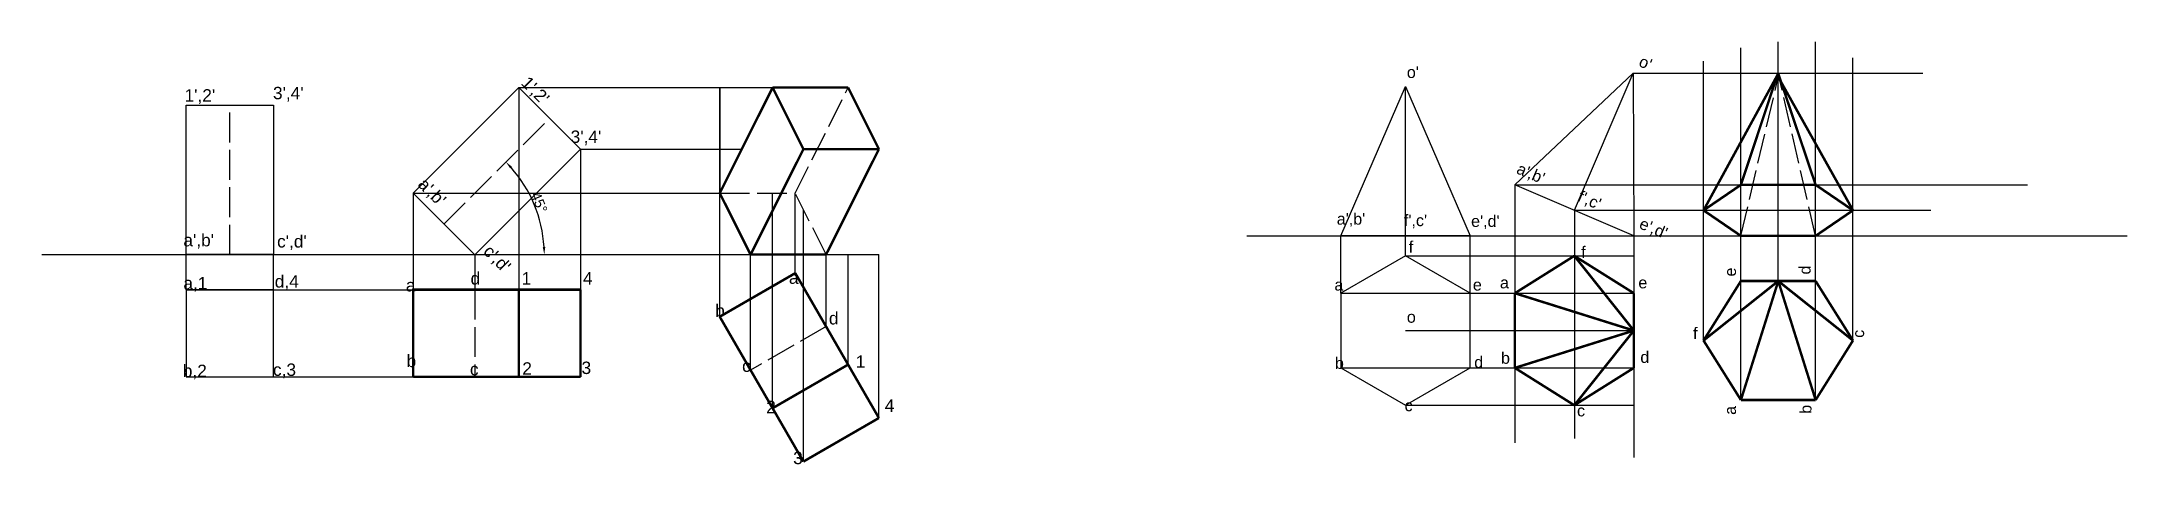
# Model space of a CAD drawing. Header units: millimetres. Extents: x 105 to 9929, y -38 to 412.
# Drawn here: x 4201 to 5038, y 126 to 296 of the extents above; entities that cross this region are included whole.
import ezdxf

# ---------------------------------------------------------------- set-up
doc = ezdxf.new("R2010")
doc.units = ezdxf.units.MM
doc.header["$MEASUREMENT"] = 0
doc.header["$PDMODE"] = 35
doc.linetypes.add('ACAD_ISO02W100', pattern=[15, 12, -3])
doc.styles.get("Standard").update_dxf_attribs({"font": 'arial.ttf'})
doc.dimstyles.get("Standard").update_dxf_attribs({"dimtxt": 4, "dimasz": 3, "dimexe": 0.18, "dimexo": 0.0625, "dimgap": 0.09, "dimtad": 1, "dimdec": 0, "dimzin": 0, "dimdsep": 46, "dimtxsty": 'Standard', "dimcen": 0.09, "dimclrd": 6, "dimclre": 4, "dimadec": 0, "dimazin": 0, "dimtfac": 1, "dimtdec": 0, "dimtofl": 0, "dimtmove": 0, "dimatfit": 3, "dimfxl": 1, "dimtolj": 1, "dimtzin": 0, "dimarcsym": 1})

msp = doc.modelspace()

# ---------------------------------------------------------------- texts
at = {"linetype": 'ACAD_ISO02W100'}
for s, height, p in [("o'", 4.631, (4748.61, 281.05)), ("a',b'", 4.631, (4720.46, 222.12)), ("f',c'", 4.631, (4747.43, 221.53)), ("e',d'", 4.631, (4774.4, 221.23)), ('f', 4.63, (4749.36, 210.85)), ('f', 4.63, (4818.59, 208.78)), ('d', 4.98, (4372.73, 198.07)), ('1', 4.98, (4393.21, 198.07)), ('4', 4.98, (4417.83, 198.07)), ('a', 4.98, (4500.54, 198.35)), ('a', 4.98, (4346.73, 195.31)), ('a', 4.63, (4719.54, 195.67)), ('e', 4.63, (4775.11, 195.67)), ('a', 4.63, (4785.98, 196.54)), ('e', 4.63, (4841.55, 196.54)), ('b', 4.98, (4470.94, 185.08)), ('d', 4.98, (4516.59, 182.04)), ('o', 4.63, (4748.61, 182.74)), ('f', 4.63, (4863.52, 176.21)), ('b', 4.98, (4347.01, 164.91)), ('1', 4.98, (4527.38, 164.63)), ('b', 4.63, (4719.73, 164.21)), ('d', 4.63, (4775.67, 164.58)), ('b', 4.63, (4786.41, 166.24)), ('d', 4.63, (4842.35, 166.61)), ('c', 4.98, (4372.46, 161.59)), ('2', 4.98, (4393.48, 161.87)), ('3', 4.98, (4417.27, 162.14)), ('c', 4.98, (4481.73, 162.97)), ('2', 4.98, (4491.41, 146.39)), ('4', 4.98, (4538.99, 146.94)), ('c', 4.63, (4747.7, 147.18)), ('c', 4.63, (4816.92, 145.12)), ('3', 4.98, (4502.2, 125.94))]:
    msp.add_text(s, height=height).set_placement(p)
for s, height, rotation, p in [("o'", 4.631, 336.81836, (4841.32, 285.97)), ("a',b'", 4.631, 336.81836, (4792.24, 242.89)), ("f',c'", 4.631, 336.81836, (4816.8, 231.73)), ("e',d'", 4.631, 336.81836, (4841.48, 220.84)), ('e', 4.63, 90, (4880.76, 201.29)), ('d', 4.63, 90, (4910.69, 202.1)), ('c', 4.63, 90, (4932.19, 176.67)), ('a', 4.63, 90, (4880.76, 145.72)), ('b', 4.63, 90, (4911.06, 146.15))]:
    msp.add_text(s, height=height, rotation=rotation).set_placement(p)
for s, p in [("1',2'", (4257.9, 271.57)), ("3',4'", (4293.4, 272.51)), ("3',4'", (4412.91, 254.97)), ("a',b'", (4257.42, 213.41)), ("c',d'", (4295.05, 212.93)), ('a,1', (4257.42, 196.15)), ('d,4', (4294.11, 196.86)), ('b,2', (4257.19, 160.92)), ('c,3', (4293.4, 161.39))]:
    msp.add_text(s, height=4.97, dxfattribs=at).set_placement(p)
for s, p in [("1',2'", (4392.66, 278.7)), ("a',b'", (4351.2, 237.91)), ("c',d'", (4377.48, 210.96))]:
    msp.add_text(s, height=4.97, rotation=315, dxfattribs=at).set_placement(p)

# ---------------------------------------------------------------- blocks, each defined once
blk = doc.blocks.new('*D14')
at = {"color": 6, "lineweight": -2, "transparency": 16777216}
blk.add_arc((4349.77, 210.12), 52.54, 3.27173, 41.72827, dxfattribs=at)
at = {"color": 6, "transparency": 16777216}
for points in [[(4388.62, 244.75), (4389.35, 245.43), (4386.93, 247.27)], [(4402.73, 213.13), (4401.73, 213.1), (4402.31, 210.12)]]:
    blk.add_solid(points, dxfattribs=at)
at = {"layer": 'Defpoints', "color": 0, "transparency": 16777216}
for p in [(4404.48, 264.83), (4362.06, 222.4), (4400.52, 223.72), (4200.55, 210.12), (4536.66, 210.12)]:
    blk.add_point(p, dxfattribs=at)
at = {"color": 0, "transparency": 16777216, "insert": (4400.28, 231.04), "char_height": 4, "attachment_point": 5, "rotation": 292.5}
blk.add_mtext('\\A1;45°', dxfattribs=at)

# ---------------------------------------------------------------- dimensions: what is measured, and where the dimension line sits
dim = msp.add_angular_dim_2l(base=(4400.52, 223.72), line1=((4200.55, 210.12), (4536.66, 210.12)), line2=((4362.06, 222.4), (4404.48, 264.83)), dimstyle='Standard')
dim.commit()
dim.dimension.update_dxf_attribs({"geometry": '*D14', "text_midpoint": (4400.28, 231.04)})

# ---------------------------------------------------------------- linework, layer by layer
for p, q in [((4882.72, 151.71), (4882.72, 293.13)), ((4897.72, 199.48), (4897.72, 295.62)), ((4912.72, 151.71), (4912.72, 295.62)), ((4867.72, 175.6), (4867.72, 287.86)), ((4927.72, 175.6), (4927.72, 289.1)), ((4349.68, 234.78), (4392.11, 277.2)), ((4392.11, 277.2), (4416.86, 252.45)), ((4392.11, 277.2), (4392.11, 161)), ((4392.11, 277.2), (4524.29, 277.2)), ((4472.76, 185.15), (4472.76, 277.2)), ((4472.76, 234.78), (4472.76, 277.2)), ((4472.76, 277.2), (4472.76, 234.78)), ((4524.29, 277.2), (4493.98, 277.2)), ((4722.09, 217.62), (4748.07, 277.62)), ((4748.07, 217.62), (4748.07, 277.62)), ((4748.07, 277.62), (4774.05, 217.62)), ((4791.97, 238.11), (4839.47, 283.04)), ((4815.85, 227.88), (4839.47, 283.04)), ((4839.47, 283.04), (4839.74, 217.66)), ((4839.47, 283.04), (4955.82, 283.04)), ((4258.56, 210.12), (4258.56, 270.12)), ((4258.56, 270.12), (4293.56, 270.12)), ((4293.56, 270.12), (4293.56, 210.12)), ((4416.86, 252.45), (4374.43, 210.03)), ((4416.86, 252.45), (4416.86, 161)), ((4374.43, 210.03), (4349.68, 234.78)), ((4349.68, 234.78), (4349.68, 161)), ((4349.68, 234.78), (4472.76, 234.78)), ((4493.98, 148.41), (4493.98, 234.78)), ((4503.08, 202.65), (4503.08, 234.78)), ((4839.74, 217.66), (4791.97, 238.11)), ((4791.97, 238.11), (4997.76, 238.11)), ((4506.35, 126.97), (4506.35, 228.25)), ((4815.85, 227.88), (4815.85, 136.25)), ((4815.85, 227.88), (4958.92, 227.88)), ((4200.55, 210.12), (4536.66, 210.12)), ((4258.56, 196), (4258.56, 210.12)), ((4293.56, 210.12), (4258.56, 210.12)), ((4293.56, 196), (4293.56, 210.12)), ((4374.43, 210.03), (4374.43, 196)), ((4485.14, 163.72), (4485.14, 210.12)), ((4515.45, 181.22), (4515.45, 210.12)), ((4524.29, 165.91), (4524.29, 210.12)), ((4536.66, 144.47), (4536.66, 210.12)), ((4684.32, 217.62), (5037.84, 217.62)), ((4722.09, 194.59), (4722.09, 217.62)), ((4774.05, 217.62), (4722.09, 217.62)), ((4748.07, 209.59), (4748.07, 217.62)), ((4748.07, 209.59), (4839.74, 209.59)), ((4774.05, 194.59), (4774.05, 217.62)), ((4839.74, 217.66), (4839.74, 128.56)), ((4882.72, 199.48), (4882.72, 217.62)), ((4912.72, 199.48), (4912.72, 217.62)), ((4258.56, 196), (4258.56, 161)), ((4293.56, 196), (4258.56, 196)), ((4258.56, 196), (4416.86, 196)), ((4293.56, 161), (4293.56, 196)), ((4722.09, 194.59), (4839.74, 194.59)), ((4748.07, 179.59), (4839.74, 179.59)), ((4258.56, 161), (4293.56, 161)), ((4258.56, 161), (4416.86, 161)), ((4722.09, 164.59), (4839.74, 164.59)), ((4748.07, 149.59), (4839.74, 149.59))]:
    msp.add_line(p, q)
at = {"linetype": 'ACAD_ISO02W100'}
for p, q in [((4276.06, 210.12), (4276.06, 270.12)), ((4362.06, 222.4), (4404.48, 264.83)), ((4472.76, 234.78), (4503.08, 234.78)), ((4515.45, 210.12), (4503.08, 234.78)), ((4374.43, 196), (4374.43, 161)), ((4515.45, 181.22), (4485.14, 163.72))]:
    msp.add_line(p, q, dxfattribs=at)
at = {"const_width": 1}
for points in [[(4472.76, 234.78), (4493.98, 277.2)], [(4493.98, 277.2), (4506.35, 252.45)], [(4524.29, 277.2), (4493.98, 277.2)], [(4536.66, 252.45), (4524.29, 277.2)], [(4867.72, 227.88), (4897.72, 282.81)], [(4882.72, 238.11), (4897.64, 283.04)], [(4927.72, 227.88), (4897.34, 282.11)], [(4897.64, 283.04), (4912.72, 238.11)], [(4485.14, 210.12), (4506.35, 252.45)], [(4536.66, 252.45), (4506.35, 252.45)], [(4515.45, 210.12), (4536.66, 252.45)], [(4485.14, 210.12), (4472.76, 234.78)], [(4867.72, 227.88), (4882.72, 238.11)], [(4912.72, 238.11), (4882.72, 238.11)], [(4927.72, 227.88), (4912.72, 238.11)], [(4867.72, 227.88), (4882.72, 217.62)], [(4912.72, 217.62), (4927.72, 227.88)], [(4912.72, 217.62), (4882.72, 217.62)], [(4515.45, 210.12), (4485.14, 210.12)], [(4791.97, 194.59), (4815.85, 209.59)], [(4815.85, 209.59), (4839.74, 194.59)], [(4815.85, 209.59), (4839.74, 179.59)], [(4503.08, 202.65), (4472.76, 185.15)], [(4503.08, 202.65), (4515.45, 181.22)], [(4349.68, 196), (4374.43, 196)], [(4349.68, 196), (4349.68, 161)], [(4416.86, 196), (4374.43, 196)], [(4392.11, 196), (4392.11, 161)], [(4416.86, 161), (4416.86, 196)], [(4791.97, 194.59), (4839.74, 179.59)], [(4791.97, 194.59), (4791.97, 164.59)], [(4839.74, 194.59), (4839.74, 164.59)], [(4867.72, 175.6), (4882.72, 199.48)], [(4867.72, 175.6), (4897.72, 199.48)], [(4882.72, 199.48), (4912.72, 199.48)], [(4882.72, 151.71), (4897.72, 199.48)], [(4897.72, 199.48), (4912.72, 151.71)], [(4897.72, 199.48), (4927.72, 175.6)], [(4912.72, 199.48), (4927.72, 175.6)], [(4472.76, 185.15), (4506.35, 126.97)], [(4485.14, 163.72), (4472.76, 185.15)], [(4536.66, 144.47), (4515.45, 181.22)], [(4839.74, 179.59), (4791.97, 164.59)], [(4839.74, 179.59), (4815.85, 149.59)], [(4882.72, 151.71), (4867.72, 175.6)], [(4912.72, 151.71), (4927.72, 175.6)], [(4374.43, 161), (4349.68, 161)], [(4349.68, 161), (4416.86, 161)], [(4524.29, 165.91), (4493.98, 148.41)], [(4791.97, 164.59), (4815.85, 149.59)], [(4839.74, 164.59), (4815.85, 149.59)], [(4882.72, 151.71), (4912.72, 151.71)], [(4506.35, 126.97), (4536.66, 144.47)]]:
    msp.add_lwpolyline(points, dxfattribs=at)
at = {"linetype": 'ACAD_ISO02W100'}
for points in [[(4503.08, 234.78), (4524.29, 277.2)], [(4882.72, 217.62), (4897.72, 281.43)], [(4912.72, 217.62), (4897.72, 283.04)]]:
    msp.add_lwpolyline(points, dxfattribs=at)
for points in [[(4416.86, 252.45), (4481.6, 252.45)], [(4506.35, 252.45), (4536.66, 252.45)], [(4791.97, 238.11), (4791.97, 134.48)]]:
    msp.add_lwpolyline(points)
msp.add_lwpolyline([(4722.09, 194.59), (4722.09, 164.59), (4748.07, 149.59), (4774.05, 164.59), (4774.05, 194.59), (4748.07, 209.59)], close=True)

msp.set_redraw_order([(e.dxf.handle, doc.entitydb.next_handle()) for e in msp.query("TEXT MTEXT ATTDEF DIMENSION ARC_DIMENSION")])  # texts and dimensions are drawn at this point

doc.saveas('drawing.dxf')
